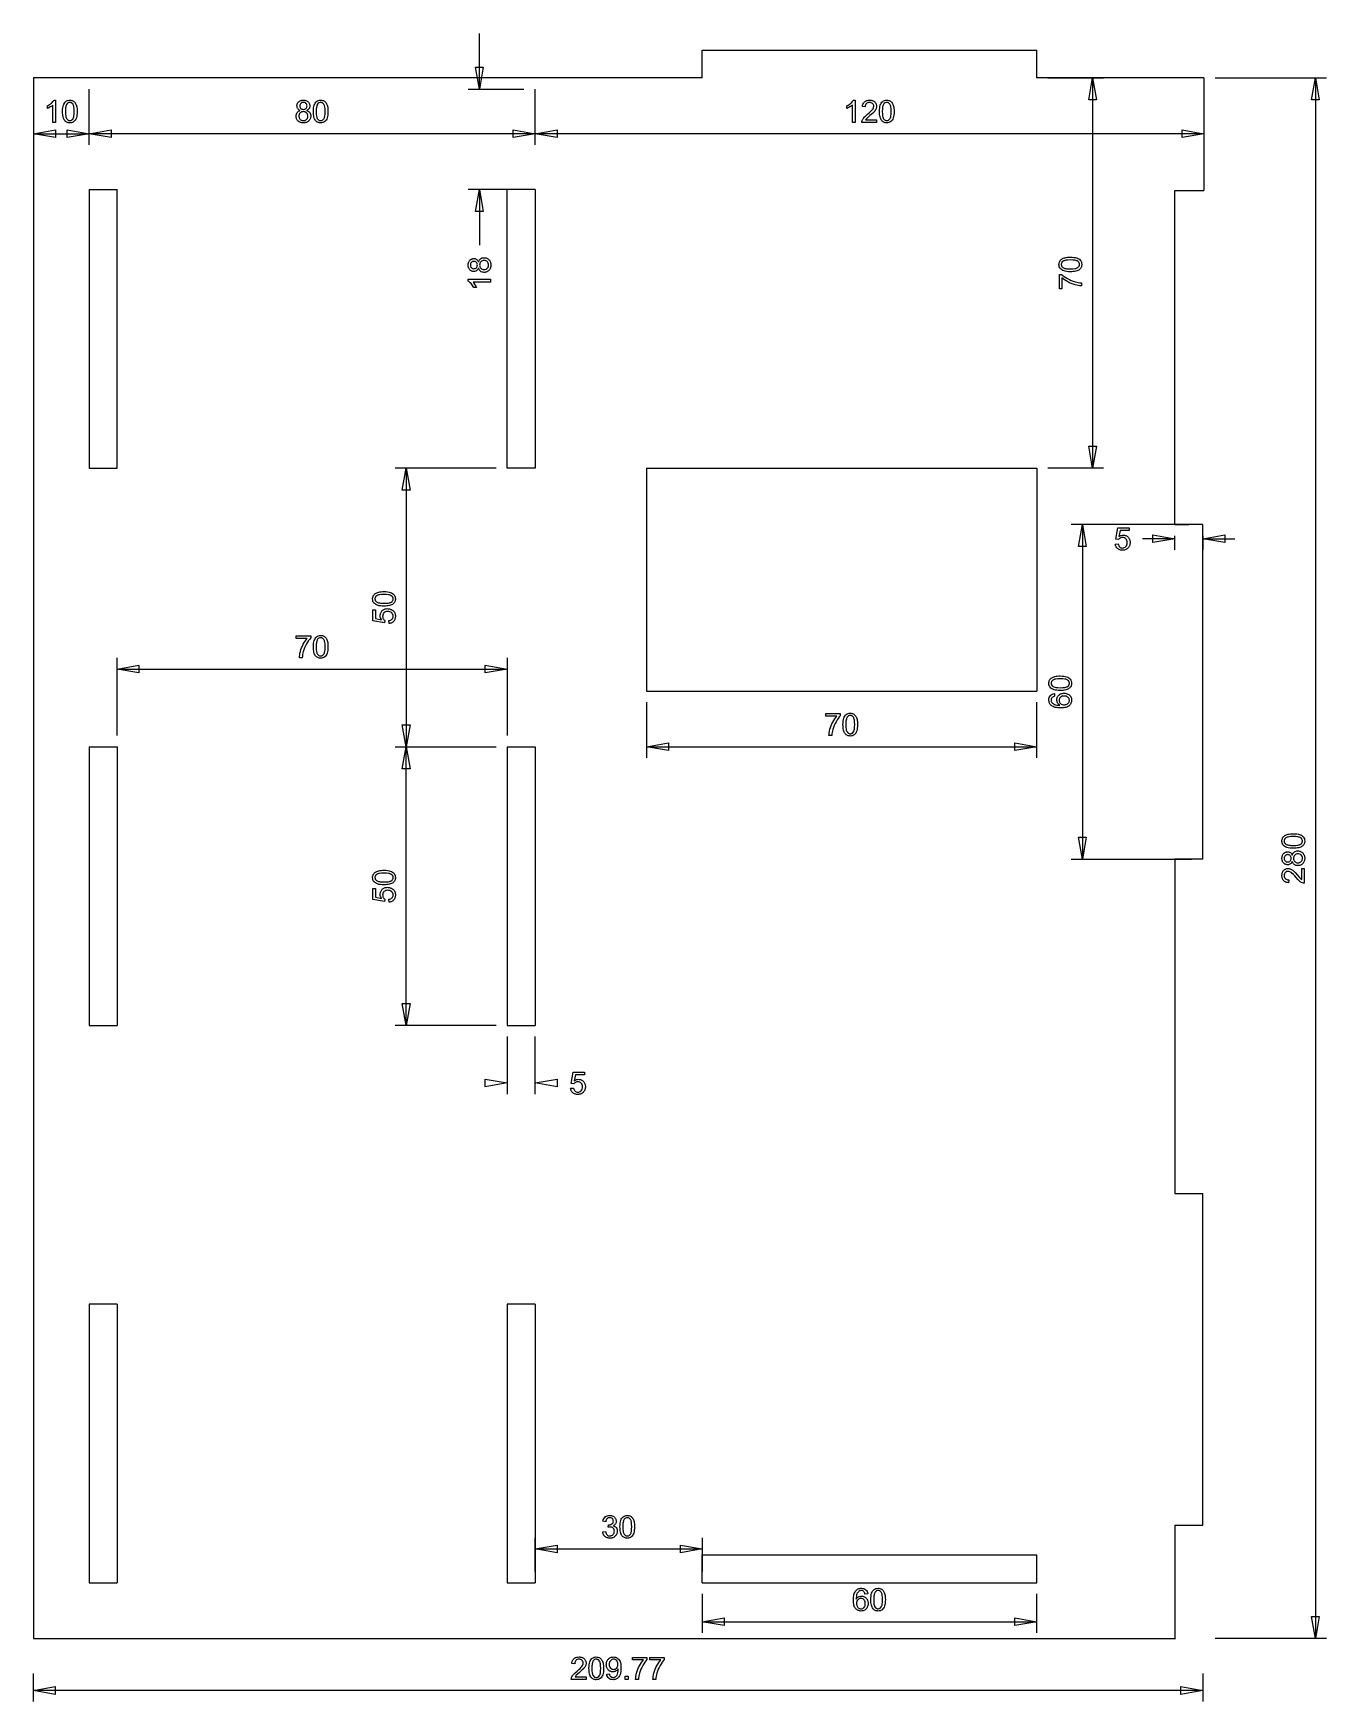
# Model space of a CAD drawing. Extents: x 10 to 242, y -1 to 298.
import ezdxf

# ---------------------------------------------------------------- set-up
doc = ezdxf.new("R2010")
doc.units = 0
doc.header["$LTSCALE"] = 10
doc.layers.add('Layer_1', color=7, linetype='CONTINUOUS')

msp = doc.modelspace()

# ---------------------------------------------------------------- linework, layer by layer
at = {"layer": 'Layer_1', "color": 7, "linetype": 'CONTINUOUS'}
for p, q in [((90, 288), (90, 298)), ((130, 290), (130, 295)), ((130, 295), (190, 295)), ((190, 290), (190, 295)), ((10, 290), (10, 10)), ((130, 290), (10, 290)), ((10, 288), (10, 278)), ((20, 278), (20, 288)), ((88, 288), (98, 288)), ((100, 278), (100, 288)), ((220, 290), (190, 290)), ((192, 290), (202, 290)), ((200, 290), (200, 220)), ((220, 290), (220, 269.82)), ((220, 288), (220, 278)), ((222, 290), (242, 290)), ((240, 290), (240, 10)), ((10, 280), (20, 280)), ((100, 280), (20, 280)), ((220, 280), (100, 280)), ((20, 270), (20, 220)), ((20, 270), (25, 270)), ((25, 220), (25, 270)), ((98, 270), (88, 270)), ((90, 270), (90, 260)), ((100, 270), (95, 270)), ((95, 220), (95, 270)), ((100, 270), (100, 220)), ((214.76, 269.82), (220, 269.82)), ((214.77, 209.86), (214.77, 269.82)), ((20, 220), (25, 220)), ((93, 220), (74.87, 220)), ((76.87, 220), (76.87, 170)), ((100, 220), (95, 220)), ((120, 220), (190, 220)), ((120, 220), (120, 180)), ((190, 220), (190, 180)), ((202, 220), (192, 220)), ((217.77, 209.86), (196.19, 209.86)), ((198.19, 209.86), (198.19, 149.86)), ((215.77, 209.86), (217.27, 209.86)), ((219.77, 209.86), (217.27, 209.86)), ((219.77, 149.86), (219.77, 209.86)), ((214.77, 207.33), (208.97, 207.33)), ((214.77, 205.33), (214.77, 207.86)), ((219.77, 207.86), (219.77, 205.33)), ((219.77, 207.33), (225.56, 207.33)), ((25, 172), (25, 185.95)), ((95, 185.95), (95, 172)), ((25, 183.95), (95, 183.95)), ((120, 180), (190, 180)), ((120, 178), (120, 168)), ((190, 168), (190, 178)), ((20, 170), (20, 120)), ((20, 170), (25, 170)), ((25, 170), (25, 120)), ((74.87, 170), (93, 170)), ((74.87, 170), (93, 170)), ((76.87, 120), (76.87, 170)), ((95, 170), (95, 120)), ((95, 170), (100, 170)), ((100, 170), (100, 120)), ((120, 170), (190, 170)), ((196.19, 149.86), (217.77, 149.86)), ((214.77, 149.82), (214.77, 89.86)), ((219.77, 149.82), (214.77, 149.82)), ((20, 120), (25, 120)), ((93, 120), (74.87, 120)), ((95, 120), (100, 120)), ((95, 118), (95, 107.68)), ((100, 107.68), (100, 118)), ((95, 109.68), (94.86, 109.68)), ((100, 109.68), (100.14, 109.68)), ((214.77, 89.86), (219.77, 89.86)), ((219.77, 30.36), (219.77, 89.86)), ((20, 70), (20, 20)), ((25, 70), (20, 70)), ((25, 70), (25, 20)), ((100, 70), (95, 70)), ((95, 70), (95, 20)), ((100, 70), (100, 20)), ((214.77, 30.36), (214.77, 9.86)), ((214.77, 30.36), (219.77, 30.36)), ((100, 22), (100, 28.07)), ((130, 28.07), (130, 22)), ((100, 26.07), (130, 26.07)), ((130, 20), (130, 25)), ((130, 25), (190, 25)), ((190, 20), (190, 25)), ((20, 20), (25, 20)), ((95, 20), (100, 20)), ((130, 20), (190, 20)), ((130, 18), (130, 11)), ((190, 11), (190, 18)), ((130, 13), (190, 13)), ((10, 10), (200, 10)), ((200, 10), (214.77, 10)), ((242, 10), (222, 10)), ((9.99, -1.33), (9.99, 3.75)), ((219.77, 3.75), (219.77, 3.4)), ((219.77, 3.75), (219.77, -1.33)), ((219.77, 0.67), (9.99, 0.67))]:
    msp.add_line(p, q, dxfattribs=at)
at = {"layer": 'Layer_1', "color": 7, "linetype": 'CONTINUOUS', "flags": 128}
for points in [[(90, 288), (89.31, 291.94), (90.69, 291.94), (90, 288)], [(200, 290), (200.69, 286.06), (199.31, 286.06), (200, 290)], [(240, 290), (240.69, 286.06), (239.31, 286.06), (240, 290)], [(13.97, 282), (13.48, 282), (13.48, 285.13), (13.28, 284.96), (13.02, 284.79), (12.74, 284.64), (12.5, 284.54), (12.5, 285.01), (12.7, 285.11), (12.89, 285.23), (13.06, 285.35), (13.22, 285.48), (13.36, 285.62), (13.48, 285.75), (13.58, 285.89), (13.66, 286.02), (13.97, 286.02), (13.97, 282)], [(15.23, 283.97), (15.24, 284.31), (15.27, 284.61), (15.31, 284.88), (15.38, 285.11), (15.46, 285.32), (15.56, 285.5), (15.68, 285.65), (15.81, 285.78), (15.96, 285.88), (16.14, 285.96), (16.33, 286), (16.54, 286.02), (16.69, 286.01), (16.84, 285.98), (16.97, 285.94), (17.1, 285.89), (17.22, 285.81), (17.32, 285.73), (17.42, 285.63), (17.5, 285.51), (17.58, 285.38), (17.64, 285.24), (17.7, 285.09), (17.75, 284.92), (17.79, 284.73), (17.82, 284.51), (17.83, 284.25), (17.84, 283.97), (17.83, 283.64), (17.8, 283.34), (17.76, 283.07), (17.7, 282.84), (17.61, 282.63), (17.52, 282.45), (17.4, 282.3), (17.26, 282.17), (17.11, 282.06), (16.94, 281.99), (16.75, 281.95), (16.54, 281.93), (16.4, 281.94), (16.26, 281.96), (16.14, 281.99), (16.02, 282.04), (15.91, 282.09), (15.81, 282.17), (15.71, 282.25), (15.63, 282.35), (15.53, 282.48), (15.45, 282.64), (15.39, 282.81), (15.33, 283), (15.29, 283.22), (15.26, 283.45), (15.24, 283.7), (15.23, 283.97)], [(15.74, 283.97), (15.75, 283.52), (15.79, 283.15), (15.83, 283), (15.87, 282.87), (15.91, 282.75), (15.97, 282.66), (16.09, 282.52), (16.16, 282.46), (16.22, 282.42), (16.3, 282.38), (16.37, 282.36), (16.45, 282.34), (16.54, 282.34), (16.62, 282.34), (16.7, 282.36), (16.77, 282.38), (16.85, 282.42), (16.92, 282.46), (16.98, 282.52), (17.11, 282.66), (17.16, 282.76), (17.21, 282.87), (17.25, 283), (17.28, 283.15), (17.32, 283.52), (17.34, 283.97), (17.32, 284.43), (17.28, 284.79), (17.25, 284.95), (17.21, 285.08), (17.16, 285.19), (17.11, 285.29), (16.98, 285.43), (16.92, 285.48), (16.85, 285.53), (16.77, 285.56), (16.7, 285.59), (16.61, 285.6), (16.53, 285.61), (16.37, 285.59), (16.23, 285.54), (16.1, 285.45), (15.99, 285.32), (15.93, 285.22), (15.88, 285.1), (15.84, 284.96), (15.8, 284.8), (15.77, 284.62), (15.75, 284.43), (15.74, 283.97)], [(57.88, 284.17), (57.74, 284.23), (57.61, 284.3), (57.51, 284.39), (57.43, 284.49), (57.36, 284.6), (57.32, 284.72), (57.29, 284.85), (57.28, 284.98), (57.28, 285.09), (57.3, 285.19), (57.32, 285.29), (57.36, 285.39), (57.4, 285.48), (57.46, 285.56), (57.52, 285.64), (57.59, 285.72), (57.68, 285.79), (57.76, 285.85), (57.86, 285.9), (57.96, 285.94), (58.07, 285.97), (58.18, 286), (58.43, 286.02), (58.68, 286), (58.79, 285.97), (58.9, 285.94), (59, 285.9), (59.1, 285.85), (59.19, 285.78), (59.27, 285.71), (59.35, 285.63), (59.41, 285.55), (59.47, 285.47), (59.51, 285.37), (59.55, 285.28), (59.57, 285.18), (59.59, 285.08), (59.59, 284.97), (59.58, 284.84), (59.55, 284.71), (59.51, 284.59), (59.44, 284.49), (59.36, 284.39), (59.26, 284.3), (59.14, 284.23), (59, 284.17), (59.17, 284.1), (59.33, 284.01), (59.45, 283.91), (59.56, 283.78), (59.65, 283.64), (59.71, 283.49), (59.74, 283.32), (59.75, 283.14), (59.75, 283.02), (59.73, 282.9), (59.7, 282.78), (59.66, 282.67), (59.61, 282.57), (59.55, 282.47), (59.48, 282.37), (59.39, 282.28), (59.3, 282.2), (59.2, 282.13), (59.09, 282.07), (58.97, 282.02), (58.85, 281.98), (58.72, 281.95), (58.58, 281.94), (58.44, 281.93), (58.29, 281.94), (58.15, 281.95), (58.02, 281.98), (57.9, 282.02), (57.79, 282.07), (57.68, 282.13), (57.58, 282.2), (57.48, 282.28), (57.4, 282.37), (57.32, 282.47), (57.26, 282.57), (57.21, 282.68), (57.17, 282.79), (57.14, 282.91), (57.12, 283.03), (57.12, 283.16), (57.13, 283.34), (57.17, 283.52), (57.23, 283.67), (57.32, 283.81), (57.43, 283.93), (57.56, 284.03), (57.71, 284.11), (57.88, 284.17)], [(57.78, 285), (57.79, 284.87), (57.83, 284.74), (57.88, 284.63), (57.96, 284.54), (58.06, 284.46), (58.17, 284.4), (58.3, 284.37), (58.44, 284.36), (58.57, 284.37), (58.7, 284.4), (58.81, 284.46), (58.9, 284.54), (58.98, 284.63), (59.04, 284.73), (59.07, 284.85), (59.09, 284.97), (59.07, 285.1), (59.04, 285.22), (58.98, 285.33), (58.9, 285.43), (58.8, 285.51), (58.69, 285.57), (58.57, 285.6), (58.43, 285.61), (58.3, 285.6), (58.18, 285.57), (58.07, 285.51), (57.97, 285.43), (57.89, 285.34), (57.83, 285.23), (57.79, 285.12), (57.78, 285)], [(60.23, 283.97), (60.24, 284.31), (60.27, 284.61), (60.31, 284.88), (60.38, 285.11), (60.46, 285.32), (60.56, 285.5), (60.68, 285.65), (60.81, 285.78), (60.96, 285.88), (61.14, 285.96), (61.33, 286), (61.54, 286.02), (61.69, 286.01), (61.84, 285.98), (61.97, 285.94), (62.1, 285.89), (62.22, 285.81), (62.32, 285.73), (62.42, 285.63), (62.5, 285.51), (62.58, 285.38), (62.64, 285.24), (62.7, 285.09), (62.75, 284.92), (62.79, 284.73), (62.82, 284.51), (62.83, 284.25), (62.84, 283.97), (62.83, 283.64), (62.8, 283.34), (62.76, 283.07), (62.7, 282.84), (62.61, 282.63), (62.52, 282.45), (62.4, 282.3), (62.26, 282.17), (62.11, 282.06), (61.94, 281.99), (61.75, 281.95), (61.54, 281.93), (61.4, 281.94), (61.26, 281.96), (61.14, 281.99), (61.02, 282.04), (60.91, 282.09), (60.81, 282.17), (60.71, 282.25), (60.63, 282.35), (60.53, 282.48), (60.45, 282.64), (60.39, 282.81), (60.33, 283), (60.29, 283.22), (60.26, 283.45), (60.24, 283.7), (60.23, 283.97)], [(60.74, 283.97), (60.75, 283.52), (60.79, 283.15), (60.83, 283), (60.87, 282.87), (60.91, 282.75), (60.97, 282.66), (61.09, 282.52), (61.16, 282.46), (61.22, 282.42), (61.3, 282.38), (61.37, 282.36), (61.45, 282.34), (61.54, 282.34), (61.62, 282.34), (61.7, 282.36), (61.77, 282.38), (61.85, 282.42), (61.92, 282.46), (61.98, 282.52), (62.11, 282.66), (62.16, 282.76), (62.21, 282.87), (62.25, 283), (62.28, 283.15), (62.32, 283.52), (62.34, 283.97), (62.32, 284.43), (62.28, 284.79), (62.25, 284.95), (62.21, 285.08), (62.16, 285.19), (62.11, 285.29), (61.98, 285.43), (61.92, 285.48), (61.85, 285.53), (61.77, 285.56), (61.7, 285.59), (61.61, 285.6), (61.53, 285.61), (61.37, 285.59), (61.23, 285.54), (61.1, 285.45), (60.99, 285.32), (60.93, 285.22), (60.88, 285.1), (60.84, 284.96), (60.8, 284.8), (60.77, 284.62), (60.75, 284.43), (60.74, 283.97)], [(157.42, 282), (156.93, 282), (156.93, 285.13), (156.72, 284.96), (156.46, 284.79), (156.19, 284.64), (155.95, 284.54), (155.95, 285.01), (156.15, 285.11), (156.33, 285.23), (156.51, 285.35), (156.67, 285.48), (156.81, 285.62), (156.93, 285.75), (157.03, 285.89), (157.1, 286.02), (157.42, 286.02), (157.42, 282)], [(161.26, 282.47), (161.26, 282), (158.62, 282), (158.63, 282.17), (158.67, 282.34), (158.73, 282.48), (158.8, 282.61), (158.89, 282.74), (159, 282.87), (159.12, 283.01), (159.27, 283.16), (159.64, 283.48), (159.94, 283.73), (160.18, 283.96), (160.38, 284.16), (160.52, 284.33), (160.62, 284.48), (160.69, 284.63), (160.73, 284.78), (160.75, 284.92), (160.74, 285.06), (160.7, 285.19), (160.63, 285.3), (160.54, 285.41), (160.43, 285.5), (160.3, 285.56), (160.16, 285.6), (160, 285.61), (159.83, 285.6), (159.68, 285.56), (159.54, 285.49), (159.43, 285.4), (159.34, 285.28), (159.27, 285.14), (159.23, 284.99), (159.21, 284.81), (158.71, 284.86), (158.73, 285), (158.75, 285.13), (158.79, 285.25), (158.83, 285.36), (158.88, 285.46), (158.95, 285.56), (159.02, 285.64), (159.1, 285.72), (159.19, 285.79), (159.28, 285.85), (159.38, 285.9), (159.49, 285.94), (159.61, 285.97), (159.74, 286), (160.01, 286.02), (160.15, 286.01), (160.28, 286), (160.4, 285.97), (160.52, 285.94), (160.63, 285.89), (160.74, 285.84), (160.83, 285.77), (160.92, 285.7), (161, 285.61), (161.06, 285.53), (161.12, 285.44), (161.17, 285.34), (161.21, 285.24), (161.23, 285.13), (161.25, 285.02), (161.25, 284.91), (161.25, 284.79), (161.23, 284.67), (161.2, 284.55), (161.16, 284.43), (161.1, 284.32), (161.02, 284.2), (160.94, 284.07), (160.83, 283.95), (160.53, 283.64), (160.07, 283.24), (159.71, 282.93), (159.5, 282.74), (159.39, 282.61), (159.3, 282.47), (161.26, 282.47)], [(161.79, 283.97), (161.79, 284.31), (161.82, 284.61), (161.87, 284.88), (161.93, 285.11), (162.01, 285.32), (162.11, 285.5), (162.23, 285.65), (162.37, 285.78), (162.52, 285.88), (162.69, 285.96), (162.88, 286), (163.09, 286.02), (163.25, 286.01), (163.39, 285.98), (163.53, 285.94), (163.65, 285.89), (163.77, 285.81), (163.88, 285.73), (163.97, 285.63), (164.06, 285.51), (164.13, 285.38), (164.2, 285.24), (164.25, 285.09), (164.3, 284.92), (164.34, 284.73), (164.37, 284.51), (164.39, 284.25), (164.39, 283.97), (164.39, 283.64), (164.36, 283.34), (164.31, 283.07), (164.25, 282.84), (164.17, 282.63), (164.07, 282.45), (163.95, 282.3), (163.82, 282.17), (163.66, 282.06), (163.49, 281.99), (163.3, 281.95), (163.09, 281.93), (162.95, 281.94), (162.82, 281.96), (162.69, 281.99), (162.57, 282.04), (162.46, 282.09), (162.36, 282.17), (162.27, 282.25), (162.18, 282.35), (162.09, 282.48), (162.01, 282.64), (161.94, 282.81), (161.88, 283), (161.84, 283.22), (161.81, 283.45), (161.79, 283.7), (161.79, 283.97)], [(162.29, 283.97), (162.3, 283.52), (162.35, 283.15), (162.38, 283), (162.42, 282.87), (162.47, 282.75), (162.52, 282.66), (162.64, 282.52), (162.71, 282.46), (162.78, 282.42), (162.85, 282.38), (162.93, 282.36), (163.01, 282.34), (163.09, 282.34), (163.17, 282.34), (163.25, 282.36), (163.33, 282.38), (163.4, 282.42), (163.47, 282.46), (163.54, 282.52), (163.66, 282.66), (163.71, 282.76), (163.76, 282.87), (163.8, 283), (163.83, 283.15), (163.88, 283.52), (163.89, 283.97), (163.88, 284.43), (163.83, 284.79), (163.8, 284.95), (163.76, 285.08), (163.71, 285.19), (163.66, 285.29), (163.54, 285.43), (163.47, 285.48), (163.4, 285.53), (163.33, 285.56), (163.25, 285.59), (163.17, 285.6), (163.08, 285.61), (162.92, 285.59), (162.78, 285.54), (162.65, 285.45), (162.54, 285.32), (162.48, 285.22), (162.43, 285.1), (162.39, 284.96), (162.35, 284.8), (162.33, 284.62), (162.31, 284.43), (162.29, 283.97)], [(57.62, 283.15), (57.63, 283.05), (57.65, 282.95), (57.68, 282.85), (57.72, 282.75), (57.78, 282.65), (57.85, 282.57), (57.93, 282.5), (58.02, 282.44), (58.12, 282.4), (58.22, 282.36), (58.33, 282.34), (58.44, 282.34), (58.61, 282.35), (58.76, 282.39), (58.9, 282.46), (59.02, 282.56), (59.12, 282.68), (59.2, 282.82), (59.24, 282.97), (59.25, 283.14), (59.24, 283.31), (59.19, 283.46), (59.12, 283.6), (59.02, 283.72), (58.89, 283.83), (58.75, 283.9), (58.6, 283.94), (58.43, 283.96), (58.26, 283.94), (58.11, 283.9), (57.97, 283.83), (57.85, 283.73), (57.75, 283.61), (57.68, 283.47), (57.64, 283.32), (57.62, 283.15)], [(10, 280), (13.94, 280.69), (13.94, 279.31), (10, 280)], [(20, 280), (16.06, 279.31), (16.06, 280.69), (20, 280)], [(20, 280), (23.94, 280.69), (23.94, 279.31), (20, 280)], [(100, 280), (96.06, 279.31), (96.06, 280.69), (100, 280)], [(100, 280), (103.94, 280.69), (103.94, 279.31), (100, 280)], [(220, 280), (216.06, 279.31), (216.06, 280.69), (220, 280)], [(90, 270), (90.69, 266.06), (89.31, 266.06), (90, 270)], [(89.83, 255.88), (89.77, 255.74), (89.7, 255.61), (89.61, 255.51), (89.51, 255.43), (89.4, 255.36), (89.28, 255.32), (89.15, 255.29), (89.02, 255.28), (88.91, 255.28), (88.81, 255.3), (88.71, 255.32), (88.61, 255.36), (88.52, 255.4), (88.44, 255.46), (88.36, 255.52), (88.28, 255.59), (88.21, 255.68), (88.15, 255.76), (88.1, 255.86), (88.06, 255.96), (88.03, 256.07), (88, 256.18), (87.98, 256.43), (88, 256.68), (88.03, 256.79), (88.06, 256.9), (88.1, 257), (88.15, 257.1), (88.22, 257.19), (88.29, 257.27), (88.37, 257.35), (88.45, 257.41), (88.53, 257.47), (88.63, 257.51), (88.72, 257.55), (88.82, 257.57), (88.92, 257.59), (89.03, 257.59), (89.16, 257.58), (89.29, 257.55), (89.41, 257.51), (89.51, 257.44), (89.61, 257.36), (89.7, 257.26), (89.77, 257.14), (89.83, 257), (89.9, 257.17), (89.99, 257.33), (90.09, 257.45), (90.22, 257.56), (90.36, 257.65), (90.51, 257.71), (90.68, 257.74), (90.86, 257.75), (90.98, 257.75), (91.1, 257.73), (91.22, 257.7), (91.33, 257.66), (91.43, 257.61), (91.53, 257.55), (91.63, 257.48), (91.72, 257.39), (91.8, 257.3), (91.87, 257.2), (91.93, 257.09), (91.98, 256.97), (92.02, 256.85), (92.05, 256.72), (92.06, 256.58), (92.07, 256.44), (92.06, 256.29), (92.05, 256.15), (92.02, 256.02), (91.98, 255.9), (91.93, 255.79), (91.87, 255.68), (91.8, 255.58), (91.72, 255.48), (91.63, 255.4), (91.53, 255.32), (91.43, 255.26), (91.32, 255.21), (91.21, 255.17), (91.09, 255.14), (90.97, 255.12), (90.84, 255.12), (90.66, 255.13), (90.48, 255.17), (90.33, 255.23), (90.19, 255.32), (90.07, 255.43), (89.97, 255.56), (89.89, 255.71), (89.83, 255.88)], [(196.03, 255.23), (195.69, 255.24), (195.39, 255.27), (195.12, 255.31), (194.89, 255.38), (194.68, 255.46), (194.5, 255.56), (194.35, 255.68), (194.22, 255.81), (194.12, 255.96), (194.04, 256.14), (194, 256.33), (193.98, 256.54), (193.99, 256.69), (194.02, 256.84), (194.06, 256.97), (194.11, 257.1), (194.19, 257.22), (194.27, 257.32), (194.37, 257.42), (194.49, 257.5), (194.62, 257.58), (194.76, 257.64), (194.91, 257.7), (195.08, 257.75), (195.27, 257.79), (195.49, 257.82), (195.75, 257.83), (196.03, 257.84), (196.36, 257.83), (196.66, 257.8), (196.93, 257.76), (197.16, 257.7), (197.37, 257.61), (197.55, 257.52), (197.7, 257.4), (197.83, 257.26), (197.94, 257.11), (198.01, 256.94), (198.05, 256.75), (198.07, 256.54), (198.06, 256.4), (198.04, 256.26), (198.01, 256.14), (197.96, 256.02), (197.91, 255.91), (197.83, 255.81), (197.75, 255.71), (197.65, 255.63), (197.52, 255.53), (197.36, 255.45), (197.19, 255.39), (197, 255.33), (196.78, 255.29), (196.55, 255.26), (196.3, 255.24), (196.03, 255.23)], [(89, 255.78), (89.13, 255.79), (89.26, 255.83), (89.37, 255.88), (89.46, 255.96), (89.54, 256.06), (89.6, 256.17), (89.63, 256.3), (89.64, 256.44), (89.63, 256.57), (89.6, 256.7), (89.54, 256.81), (89.46, 256.9), (89.37, 256.98), (89.27, 257.04), (89.15, 257.07), (89.03, 257.09), (88.9, 257.07), (88.78, 257.04), (88.67, 256.98), (88.57, 256.9), (88.49, 256.8), (88.43, 256.69), (88.4, 256.57), (88.39, 256.43), (88.4, 256.3), (88.43, 256.18), (88.49, 256.07), (88.57, 255.97), (88.66, 255.89), (88.77, 255.83), (88.88, 255.79), (89, 255.78)], [(90.85, 255.62), (90.95, 255.63), (91.05, 255.65), (91.15, 255.68), (91.25, 255.72), (91.35, 255.78), (91.43, 255.85), (91.5, 255.93), (91.56, 256.02), (91.6, 256.12), (91.64, 256.22), (91.66, 256.33), (91.66, 256.44), (91.65, 256.61), (91.61, 256.76), (91.54, 256.9), (91.44, 257.02), (91.32, 257.12), (91.18, 257.2), (91.03, 257.24), (90.86, 257.25), (90.69, 257.24), (90.54, 257.19), (90.4, 257.12), (90.28, 257.02), (90.17, 256.89), (90.1, 256.75), (90.06, 256.6), (90.04, 256.43), (90.06, 256.26), (90.1, 256.11), (90.17, 255.97), (90.27, 255.85), (90.39, 255.75), (90.53, 255.68), (90.68, 255.64), (90.85, 255.62)], [(194.52, 252.16), (194.05, 252.16), (194.05, 254.75), (194.43, 254.75), (194.65, 254.56), (194.91, 254.37), (195.19, 254.18), (195.51, 253.99), (195.85, 253.81), (196.2, 253.66), (196.55, 253.52), (196.9, 253.41), (197.16, 253.34), (197.43, 253.29), (197.71, 253.25), (198, 253.22), (198, 252.72), (197.75, 252.73), (197.48, 252.77), (197.18, 252.82), (196.86, 252.9), (196.53, 253), (196.2, 253.12), (195.88, 253.25), (195.57, 253.41), (195.27, 253.58), (195, 253.75), (194.75, 253.93), (194.52, 254.12), (194.52, 252.16)], [(196.03, 255.74), (196.48, 255.75), (196.85, 255.79), (197, 255.83), (197.13, 255.87), (197.25, 255.91), (197.34, 255.97), (197.48, 256.09), (197.54, 256.16), (197.58, 256.22), (197.62, 256.3), (197.64, 256.37), (197.66, 256.45), (197.66, 256.54), (197.66, 256.62), (197.64, 256.7), (197.62, 256.77), (197.58, 256.85), (197.54, 256.92), (197.48, 256.98), (197.34, 257.11), (197.24, 257.16), (197.13, 257.21), (197, 257.25), (196.85, 257.28), (196.48, 257.32), (196.03, 257.34), (195.57, 257.32), (195.21, 257.28), (195.05, 257.25), (194.92, 257.21), (194.81, 257.16), (194.71, 257.11), (194.57, 256.98), (194.52, 256.92), (194.47, 256.85), (194.44, 256.77), (194.41, 256.7), (194.4, 256.61), (194.39, 256.53), (194.41, 256.37), (194.46, 256.23), (194.55, 256.1), (194.68, 255.99), (194.78, 255.93), (194.9, 255.88), (195.04, 255.84), (195.2, 255.8), (195.38, 255.77), (195.57, 255.75), (196.03, 255.74)], [(92, 253.87), (92, 253.38), (88.87, 253.38), (89.04, 253.17), (89.21, 252.91), (89.36, 252.64), (89.46, 252.39), (88.99, 252.39), (88.89, 252.59), (88.77, 252.78), (88.65, 252.95), (88.52, 253.11), (88.38, 253.26), (88.25, 253.38), (88.11, 253.47), (87.98, 253.55), (87.98, 253.87), (92, 253.87)], [(200, 220), (199.31, 223.94), (200.69, 223.94), (200, 220)], [(76.87, 220), (77.56, 216.06), (76.17, 216.06), (76.87, 220)], [(198.19, 209.86), (198.88, 205.92), (197.49, 205.92), (198.19, 209.86)], [(215.77, 209.86), (214.77, 209.86), (215.77, 209.86)], [(204.09, 206.38), (204.61, 206.42), (204.65, 206.24), (204.7, 206.09), (204.78, 205.96), (204.87, 205.85), (204.98, 205.77), (205.1, 205.71), (205.24, 205.68), (205.38, 205.66), (205.55, 205.68), (205.7, 205.73), (205.85, 205.81), (205.98, 205.93), (206.08, 206.08), (206.16, 206.24), (206.21, 206.43), (206.22, 206.64), (206.21, 206.84), (206.16, 207.02), (206.09, 207.17), (205.99, 207.3), (205.86, 207.41), (205.71, 207.49), (205.55, 207.53), (205.37, 207.55), (205.25, 207.54), (205.14, 207.52), (205.04, 207.49), (204.94, 207.44), (204.85, 207.38), (204.77, 207.31), (204.7, 207.24), (204.64, 207.16), (204.18, 207.22), (204.57, 209.27), (206.56, 209.27), (206.56, 208.8), (204.96, 208.8), (204.74, 207.73), (204.93, 207.84), (205.11, 207.92), (205.3, 207.96), (205.5, 207.98), (205.63, 207.97), (205.75, 207.96), (205.87, 207.93), (205.98, 207.89), (206.09, 207.84), (206.19, 207.78), (206.29, 207.7), (206.38, 207.62), (206.47, 207.52), (206.54, 207.42), (206.6, 207.32), (206.65, 207.2), (206.69, 207.08), (206.72, 206.96), (206.74, 206.82), (206.74, 206.68), (206.74, 206.55), (206.72, 206.42), (206.7, 206.3), (206.67, 206.18), (206.62, 206.06), (206.57, 205.95), (206.5, 205.85), (206.43, 205.75), (206.33, 205.63), (206.22, 205.53), (206.1, 205.45), (205.97, 205.38), (205.84, 205.33), (205.69, 205.29), (205.54, 205.27), (205.38, 205.26), (205.12, 205.28), (205, 205.3), (204.88, 205.34), (204.77, 205.38), (204.67, 205.43), (204.58, 205.49), (204.49, 205.57), (204.4, 205.64), (204.33, 205.73), (204.27, 205.82), (204.22, 205.92), (204.17, 206.02), (204.14, 206.14), (204.11, 206.25), (204.09, 206.38)], [(214.77, 207.33), (210.83, 206.63), (210.83, 208.02), (214.77, 207.33)], [(219.77, 207.33), (223.71, 208.02), (223.71, 206.63), (219.77, 207.33)], [(72.9, 195.23), (72.56, 195.24), (72.26, 195.27), (71.99, 195.31), (71.75, 195.38), (71.55, 195.46), (71.37, 195.56), (71.22, 195.68), (71.09, 195.81), (70.98, 195.96), (70.91, 196.14), (70.87, 196.33), (70.85, 196.54), (70.86, 196.69), (70.89, 196.84), (70.93, 196.97), (70.98, 197.1), (71.05, 197.22), (71.14, 197.32), (71.24, 197.42), (71.36, 197.5), (71.49, 197.58), (71.63, 197.64), (71.78, 197.7), (71.95, 197.75), (72.14, 197.79), (72.36, 197.82), (72.61, 197.83), (72.9, 197.84), (73.23, 197.83), (73.53, 197.8), (73.8, 197.76), (74.03, 197.7), (74.24, 197.61), (74.42, 197.52), (74.57, 197.4), (74.7, 197.26), (74.8, 197.11), (74.88, 196.94), (74.92, 196.75), (74.94, 196.54), (74.93, 196.4), (74.91, 196.26), (74.88, 196.14), (74.83, 196.02), (74.78, 195.91), (74.7, 195.81), (74.62, 195.71), (74.52, 195.63), (74.39, 195.53), (74.23, 195.45), (74.06, 195.39), (73.87, 195.33), (73.65, 195.29), (73.42, 195.26), (73.17, 195.24), (72.9, 195.23)], [(73.82, 192.12), (73.78, 192.64), (73.95, 192.68), (74.11, 192.73), (74.24, 192.81), (74.34, 192.91), (74.43, 193.02), (74.49, 193.14), (74.52, 193.27), (74.53, 193.41), (74.52, 193.58), (74.47, 193.74), (74.38, 193.88), (74.27, 194.01), (74.12, 194.12), (73.96, 194.19), (73.77, 194.24), (73.56, 194.26), (73.36, 194.24), (73.18, 194.2), (73.03, 194.12), (72.89, 194.02), (72.79, 193.89), (72.71, 193.75), (72.67, 193.58), (72.65, 193.4), (72.66, 193.29), (72.68, 193.18), (72.71, 193.07), (72.76, 192.97), (72.82, 192.88), (72.88, 192.8), (72.96, 192.73), (73.04, 192.67), (72.98, 192.21), (70.92, 192.6), (70.92, 194.59), (71.39, 194.59), (71.39, 192.99), (72.47, 192.78), (72.36, 192.96), (72.28, 193.15), (72.23, 193.34), (72.22, 193.53), (72.22, 193.66), (72.24, 193.78), (72.27, 193.9), (72.31, 194.02), (72.36, 194.12), (72.42, 194.23), (72.5, 194.32), (72.58, 194.42), (72.67, 194.5), (72.77, 194.57), (72.88, 194.64), (72.99, 194.69), (73.11, 194.73), (73.24, 194.75), (73.37, 194.77), (73.51, 194.78), (73.65, 194.77), (73.78, 194.76), (73.9, 194.73), (74.02, 194.7), (74.13, 194.65), (74.24, 194.6), (74.35, 194.53), (74.45, 194.46), (74.57, 194.36), (74.66, 194.25), (74.75, 194.13), (74.82, 194), (74.87, 193.87), (74.91, 193.72), (74.93, 193.57), (74.94, 193.41), (74.92, 193.15), (74.89, 193.03), (74.86, 192.91), (74.82, 192.81), (74.77, 192.7), (74.7, 192.61), (74.63, 192.52), (74.55, 192.44), (74.47, 192.36), (74.37, 192.3), (74.28, 192.25), (74.17, 192.2), (74.06, 192.17), (73.94, 192.14), (73.82, 192.12)], [(72.9, 195.74), (73.35, 195.75), (73.72, 195.79), (73.87, 195.83), (74, 195.87), (74.12, 195.91), (74.21, 195.97), (74.35, 196.09), (74.41, 196.16), (74.45, 196.22), (74.49, 196.3), (74.51, 196.37), (74.53, 196.45), (74.53, 196.54), (74.53, 196.62), (74.51, 196.7), (74.49, 196.77), (74.45, 196.85), (74.41, 196.92), (74.35, 196.98), (74.21, 197.11), (74.11, 197.16), (74, 197.21), (73.87, 197.25), (73.72, 197.28), (73.35, 197.32), (72.9, 197.34), (72.44, 197.32), (72.07, 197.28), (71.92, 197.25), (71.79, 197.21), (71.68, 197.16), (71.58, 197.11), (71.44, 196.98), (71.39, 196.92), (71.34, 196.85), (71.31, 196.77), (71.28, 196.7), (71.26, 196.61), (71.26, 196.53), (71.28, 196.37), (71.33, 196.23), (71.42, 196.1), (71.55, 195.99), (71.65, 195.93), (71.77, 195.88), (71.91, 195.84), (72.07, 195.8), (72.24, 195.77), (72.44, 195.75), (72.9, 195.74)], [(57.16, 189.43), (57.16, 189.9), (59.75, 189.9), (59.75, 189.52), (59.56, 189.3), (59.37, 189.05), (59.18, 188.76), (58.99, 188.44), (58.81, 188.1), (58.66, 187.76), (58.52, 187.41), (58.41, 187.05), (58.34, 186.8), (58.29, 186.53), (58.25, 186.25), (58.22, 185.95), (57.72, 185.95), (57.73, 186.2), (57.77, 186.47), (57.82, 186.77), (57.9, 187.09), (58, 187.43), (58.12, 187.75), (58.25, 188.07), (58.41, 188.38), (58.58, 188.68), (58.75, 188.96), (58.93, 189.2), (59.12, 189.43), (57.16, 189.43)], [(60.23, 187.93), (60.24, 188.26), (60.27, 188.57), (60.31, 188.83), (60.38, 189.07), (60.46, 189.27), (60.56, 189.45), (60.68, 189.61), (60.81, 189.74), (60.96, 189.84), (61.14, 189.91), (61.33, 189.96), (61.54, 189.97), (61.69, 189.96), (61.84, 189.94), (61.97, 189.9), (62.1, 189.84), (62.22, 189.77), (62.32, 189.68), (62.42, 189.58), (62.5, 189.47), (62.58, 189.34), (62.64, 189.2), (62.7, 189.04), (62.75, 188.87), (62.79, 188.68), (62.82, 188.46), (62.83, 188.21), (62.84, 187.93), (62.83, 187.59), (62.8, 187.29), (62.76, 187.02), (62.7, 186.79), (62.61, 186.59), (62.52, 186.41), (62.4, 186.25), (62.26, 186.12), (62.11, 186.02), (61.94, 185.94), (61.75, 185.9), (61.54, 185.89), (61.4, 185.89), (61.26, 185.91), (61.14, 185.94), (61.02, 185.99), (60.91, 186.05), (60.81, 186.12), (60.71, 186.2), (60.63, 186.3), (60.53, 186.43), (60.45, 186.59), (60.39, 186.76), (60.33, 186.96), (60.29, 187.17), (60.26, 187.4), (60.24, 187.65), (60.23, 187.93)], [(60.74, 187.93), (60.75, 187.48), (60.79, 187.11), (60.83, 186.95), (60.87, 186.82), (60.91, 186.71), (60.97, 186.62), (61.09, 186.47), (61.16, 186.42), (61.22, 186.37), (61.3, 186.34), (61.37, 186.31), (61.45, 186.29), (61.54, 186.29), (61.62, 186.29), (61.7, 186.31), (61.77, 186.34), (61.85, 186.37), (61.92, 186.42), (61.98, 186.47), (62.11, 186.62), (62.16, 186.71), (62.21, 186.82), (62.25, 186.95), (62.28, 187.11), (62.32, 187.48), (62.34, 187.93), (62.32, 188.38), (62.28, 188.75), (62.25, 188.9), (62.21, 189.04), (62.16, 189.15), (62.11, 189.24), (61.98, 189.38), (61.92, 189.44), (61.85, 189.48), (61.77, 189.52), (61.7, 189.54), (61.61, 189.56), (61.53, 189.56), (61.37, 189.55), (61.23, 189.49), (61.1, 189.4), (60.99, 189.28), (60.93, 189.18), (60.88, 189.06), (60.84, 188.92), (60.8, 188.76), (60.77, 188.58), (60.75, 188.38), (60.74, 187.93)], [(25, 183.95), (28.94, 184.65), (28.94, 183.26), (25, 183.95)], [(95, 183.95), (91.06, 183.26), (91.06, 184.65), (95, 183.95)], [(194.22, 180.09), (193.88, 180.1), (193.58, 180.13), (193.31, 180.18), (193.07, 180.24), (192.87, 180.32), (192.69, 180.42), (192.54, 180.54), (192.41, 180.67), (192.3, 180.83), (192.23, 181), (192.19, 181.19), (192.17, 181.4), (192.18, 181.55), (192.21, 181.7), (192.25, 181.84), (192.3, 181.96), (192.37, 182.08), (192.46, 182.19), (192.56, 182.28), (192.68, 182.36), (192.8, 182.44), (192.95, 182.51), (193.1, 182.56), (193.27, 182.61), (193.46, 182.65), (193.68, 182.68), (193.93, 182.7), (194.22, 182.7), (194.55, 182.69), (194.85, 182.67), (195.12, 182.62), (195.35, 182.56), (195.56, 182.48), (195.74, 182.38), (195.89, 182.26), (196.02, 182.13), (196.12, 181.97), (196.2, 181.8), (196.24, 181.61), (196.26, 181.4), (196.25, 181.26), (196.23, 181.13), (196.2, 181), (196.15, 180.88), (196.1, 180.77), (196.02, 180.67), (195.94, 180.58), (195.84, 180.49), (195.71, 180.4), (195.55, 180.32), (195.38, 180.25), (195.19, 180.19), (194.97, 180.15), (194.74, 180.12), (194.49, 180.1), (194.22, 180.09)], [(193.17, 179.54), (193.21, 179.05), (193.07, 179.01), (192.96, 178.97), (192.86, 178.92), (192.79, 178.86), (192.69, 178.76), (192.63, 178.64), (192.59, 178.51), (192.58, 178.37), (192.58, 178.26), (192.61, 178.15), (192.65, 178.05), (192.71, 177.96), (192.8, 177.85), (192.92, 177.75), (193.05, 177.67), (193.2, 177.59), (193.38, 177.53), (193.59, 177.49), (193.84, 177.46), (194.13, 177.45), (194, 177.55), (193.89, 177.65), (193.8, 177.76), (193.73, 177.89), (193.67, 178.02), (193.63, 178.15), (193.6, 178.29), (193.59, 178.42), (193.6, 178.55), (193.62, 178.66), (193.65, 178.77), (193.68, 178.88), (193.74, 178.98), (193.8, 179.08), (193.87, 179.17), (193.96, 179.26), (194.05, 179.34), (194.15, 179.41), (194.26, 179.47), (194.37, 179.52), (194.49, 179.56), (194.62, 179.58), (194.75, 179.6), (194.89, 179.61), (195.08, 179.6), (195.25, 179.57), (195.43, 179.51), (195.59, 179.44), (195.74, 179.36), (195.88, 179.25), (195.99, 179.13), (196.09, 179), (196.16, 178.85), (196.21, 178.69), (196.25, 178.53), (196.26, 178.35), (196.25, 178.2), (196.23, 178.06), (196.19, 177.93), (196.14, 177.8), (196.08, 177.67), (196, 177.56), (195.91, 177.45), (195.81, 177.35), (195.68, 177.26), (195.54, 177.18), (195.38, 177.12), (195.21, 177.06), (195.01, 177.02), (194.8, 176.99), (194.57, 176.97), (194.32, 176.97), (194.04, 176.97), (193.78, 176.99), (193.54, 177.03), (193.32, 177.07), (193.12, 177.13), (192.93, 177.21), (192.77, 177.29), (192.63, 177.39), (192.52, 177.49), (192.43, 177.6), (192.35, 177.71), (192.29, 177.83), (192.24, 177.96), (192.2, 178.1), (192.18, 178.25), (192.17, 178.4), (192.19, 178.63), (192.24, 178.83), (192.32, 179.01), (192.44, 179.17), (192.58, 179.31), (192.75, 179.41), (192.95, 179.49), (193.17, 179.54)], [(194.22, 180.6), (194.67, 180.61), (195.04, 180.66), (195.19, 180.69), (195.32, 180.73), (195.44, 180.78), (195.53, 180.83), (195.67, 180.95), (195.73, 181.02), (195.77, 181.09), (195.81, 181.16), (195.83, 181.24), (195.85, 181.32), (195.85, 181.4), (195.85, 181.48), (195.83, 181.56), (195.81, 181.64), (195.77, 181.71), (195.73, 181.78), (195.67, 181.85), (195.53, 181.97), (195.43, 182.02), (195.32, 182.07), (195.19, 182.11), (195.03, 182.14), (194.67, 182.18), (194.22, 182.2), (193.76, 182.18), (193.39, 182.14), (193.24, 182.11), (193.11, 182.07), (193, 182.02), (192.9, 181.97), (192.76, 181.85), (192.71, 181.78), (192.66, 181.71), (192.62, 181.64), (192.6, 181.56), (192.58, 181.48), (192.58, 181.39), (192.6, 181.23), (192.65, 181.09), (192.74, 180.96), (192.87, 180.85), (192.97, 180.79), (193.09, 180.74), (193.23, 180.7), (193.39, 180.66), (193.56, 180.64), (193.76, 180.62), (194.22, 180.6)], [(194.89, 177.53), (195.02, 177.54), (195.14, 177.56), (195.26, 177.59), (195.38, 177.64), (195.49, 177.7), (195.58, 177.77), (195.66, 177.85), (195.73, 177.94), (195.79, 178.04), (195.82, 178.14), (195.85, 178.24), (195.85, 178.35), (195.84, 178.5), (195.79, 178.63), (195.71, 178.76), (195.6, 178.88), (195.47, 178.98), (195.31, 179.05), (195.12, 179.09), (194.92, 179.1), (194.72, 179.09), (194.55, 179.05), (194.4, 178.98), (194.27, 178.88), (194.16, 178.77), (194.09, 178.63), (194.04, 178.49), (194.03, 178.33), (194.04, 178.17), (194.09, 178.02), (194.16, 177.88), (194.27, 177.76), (194.4, 177.66), (194.54, 177.59), (194.71, 177.54), (194.89, 177.53)], [(76.87, 170), (76.17, 173.94), (77.56, 173.94), (76.87, 170)], [(152.16, 175.48), (152.16, 175.95), (154.75, 175.95), (154.75, 175.57), (154.56, 175.35), (154.37, 175.09), (154.18, 174.81), (153.99, 174.49), (153.81, 174.15), (153.66, 173.8), (153.52, 173.45), (153.41, 173.1), (153.34, 172.84), (153.29, 172.57), (153.25, 172.29), (153.22, 172), (152.72, 172), (152.73, 172.25), (152.77, 172.52), (152.82, 172.82), (152.9, 173.14), (153, 173.47), (153.12, 173.8), (153.25, 174.12), (153.41, 174.43), (153.58, 174.73), (153.75, 175), (153.93, 175.25), (154.12, 175.48), (152.16, 175.48)], [(155.23, 173.97), (155.24, 174.31), (155.27, 174.61), (155.31, 174.88), (155.38, 175.11), (155.46, 175.32), (155.56, 175.5), (155.68, 175.65), (155.81, 175.78), (155.96, 175.88), (156.14, 175.96), (156.33, 176), (156.54, 176.02), (156.69, 176.01), (156.84, 175.98), (156.97, 175.94), (157.1, 175.89), (157.22, 175.81), (157.32, 175.73), (157.42, 175.63), (157.5, 175.51), (157.58, 175.38), (157.64, 175.24), (157.7, 175.09), (157.75, 174.92), (157.79, 174.73), (157.82, 174.51), (157.83, 174.25), (157.84, 173.97), (157.83, 173.64), (157.8, 173.34), (157.76, 173.07), (157.7, 172.84), (157.61, 172.63), (157.52, 172.45), (157.4, 172.3), (157.26, 172.17), (157.11, 172.06), (156.94, 171.99), (156.75, 171.95), (156.54, 171.93), (156.4, 171.94), (156.26, 171.96), (156.14, 171.99), (156.02, 172.04), (155.91, 172.09), (155.81, 172.17), (155.71, 172.25), (155.63, 172.35), (155.53, 172.48), (155.45, 172.64), (155.39, 172.81), (155.33, 173), (155.29, 173.22), (155.26, 173.45), (155.24, 173.7), (155.23, 173.97)], [(155.74, 173.97), (155.75, 173.52), (155.79, 173.15), (155.83, 173), (155.87, 172.87), (155.91, 172.75), (155.97, 172.66), (156.09, 172.52), (156.16, 172.46), (156.22, 172.42), (156.3, 172.38), (156.37, 172.36), (156.45, 172.34), (156.54, 172.34), (156.62, 172.34), (156.7, 172.36), (156.77, 172.38), (156.85, 172.42), (156.92, 172.46), (156.98, 172.52), (157.11, 172.66), (157.16, 172.76), (157.21, 172.87), (157.25, 173), (157.28, 173.15), (157.32, 173.52), (157.34, 173.97), (157.32, 174.43), (157.28, 174.79), (157.25, 174.95), (157.21, 175.08), (157.16, 175.19), (157.11, 175.29), (156.98, 175.43), (156.92, 175.48), (156.85, 175.53), (156.77, 175.56), (156.7, 175.59), (156.61, 175.6), (156.53, 175.61), (156.37, 175.59), (156.23, 175.54), (156.1, 175.45), (155.99, 175.32), (155.93, 175.22), (155.88, 175.1), (155.84, 174.96), (155.8, 174.8), (155.77, 174.62), (155.75, 174.43), (155.74, 173.97)], [(120, 170), (123.94, 170.69), (123.94, 169.31), (120, 170)], [(190, 170), (186.06, 169.31), (186.06, 170.69), (190, 170)], [(76.87, 170), (77.56, 166.06), (76.17, 166.06), (76.87, 170)], [(198.19, 149.86), (197.49, 153.8), (198.88, 153.8), (198.19, 149.86)], [(236.03, 151.79), (235.69, 151.79), (235.39, 151.82), (235.12, 151.87), (234.89, 151.93), (234.68, 152.01), (234.5, 152.11), (234.35, 152.23), (234.22, 152.37), (234.12, 152.52), (234.04, 152.69), (234, 152.88), (233.98, 153.09), (233.99, 153.25), (234.02, 153.39), (234.06, 153.53), (234.11, 153.65), (234.19, 153.77), (234.27, 153.88), (234.37, 153.97), (234.49, 154.06), (234.62, 154.13), (234.76, 154.2), (234.91, 154.25), (235.08, 154.3), (235.27, 154.34), (235.49, 154.37), (235.75, 154.39), (236.03, 154.39), (236.36, 154.39), (236.66, 154.36), (236.93, 154.31), (237.16, 154.25), (237.37, 154.17), (237.55, 154.07), (237.7, 153.95), (237.83, 153.82), (237.94, 153.66), (238.01, 153.49), (238.05, 153.3), (238.07, 153.09), (238.06, 152.95), (238.04, 152.82), (238.01, 152.69), (237.96, 152.57), (237.91, 152.46), (237.83, 152.36), (237.75, 152.27), (237.65, 152.18), (237.52, 152.09), (237.36, 152.01), (237.19, 151.94), (237, 151.88), (236.78, 151.84), (236.55, 151.81), (236.3, 151.79), (236.03, 151.79)], [(236.03, 152.29), (236.48, 152.3), (236.85, 152.35), (237, 152.38), (237.13, 152.42), (237.25, 152.47), (237.34, 152.52), (237.48, 152.64), (237.54, 152.71), (237.58, 152.78), (237.62, 152.85), (237.64, 152.93), (237.66, 153.01), (237.66, 153.09), (237.66, 153.17), (237.64, 153.25), (237.62, 153.33), (237.58, 153.4), (237.54, 153.47), (237.48, 153.54), (237.34, 153.66), (237.24, 153.71), (237.13, 153.76), (237, 153.8), (236.85, 153.83), (236.48, 153.88), (236.03, 153.89), (235.57, 153.88), (235.21, 153.83), (235.05, 153.8), (234.92, 153.76), (234.81, 153.71), (234.71, 153.66), (234.57, 153.54), (234.52, 153.47), (234.47, 153.4), (234.44, 153.33), (234.41, 153.25), (234.4, 153.17), (234.39, 153.08), (234.41, 152.92), (234.46, 152.78), (234.55, 152.65), (234.68, 152.54), (234.78, 152.48), (234.9, 152.43), (235.04, 152.39), (235.2, 152.35), (235.38, 152.33), (235.57, 152.31), (236.03, 152.29)], [(235.83, 149.43), (235.77, 149.29), (235.7, 149.17), (235.61, 149.06), (235.51, 148.98), (235.4, 148.92), (235.28, 148.87), (235.15, 148.84), (235.02, 148.83), (234.91, 148.84), (234.81, 148.85), (234.71, 148.88), (234.61, 148.91), (234.52, 148.96), (234.44, 149.01), (234.36, 149.07), (234.28, 149.15), (234.21, 149.23), (234.15, 149.32), (234.1, 149.41), (234.06, 149.51), (234.03, 149.62), (234, 149.73), (233.98, 149.98), (234, 150.23), (234.03, 150.35), (234.06, 150.45), (234.1, 150.56), (234.15, 150.65), (234.22, 150.74), (234.29, 150.83), (234.37, 150.9), (234.45, 150.97), (234.53, 151.02), (234.63, 151.06), (234.72, 151.1), (234.82, 151.12), (234.92, 151.14), (235.03, 151.14), (235.16, 151.14), (235.29, 151.11), (235.41, 151.06), (235.51, 151), (235.61, 150.92), (235.7, 150.81), (235.77, 150.69), (235.83, 150.56), (235.9, 150.73), (235.99, 150.88), (236.09, 151.01), (236.22, 151.12), (236.36, 151.2), (236.51, 151.26), (236.68, 151.3), (236.86, 151.31), (236.98, 151.3), (237.1, 151.29), (237.22, 151.26), (237.33, 151.22), (237.43, 151.17), (237.53, 151.1), (237.63, 151.03), (237.72, 150.95), (237.8, 150.85), (237.87, 150.75), (237.93, 150.64), (237.98, 150.53), (238.02, 150.4), (238.05, 150.27), (238.06, 150.13), (238.07, 149.99), (238.06, 149.85), (238.05, 149.71), (238.02, 149.58), (237.98, 149.46), (237.93, 149.34), (237.87, 149.23), (237.8, 149.13), (237.72, 149.04), (237.63, 148.95), (237.53, 148.88), (237.43, 148.81), (237.32, 148.76), (237.21, 148.72), (237.09, 148.7), (236.97, 148.68), (236.84, 148.67), (236.66, 148.68), (236.48, 148.72), (236.33, 148.78), (236.19, 148.87), (236.07, 148.98), (235.97, 149.11), (235.89, 149.26), (235.83, 149.43)], [(235, 149.34), (235.13, 149.35), (235.26, 149.38), (235.37, 149.44), (235.46, 149.52), (235.54, 149.62), (235.6, 149.73), (235.63, 149.85), (235.64, 149.99), (235.63, 150.13), (235.6, 150.25), (235.54, 150.36), (235.46, 150.46), (235.37, 150.54), (235.27, 150.59), (235.15, 150.63), (235.03, 150.64), (234.9, 150.63), (234.78, 150.59), (234.67, 150.53), (234.57, 150.45), (234.49, 150.35), (234.43, 150.24), (234.4, 150.12), (234.39, 149.99), (234.4, 149.85), (234.43, 149.73), (234.49, 149.62), (234.57, 149.52), (234.66, 149.44), (234.77, 149.38), (234.88, 149.35), (235, 149.34)], [(236.85, 149.18), (236.95, 149.18), (237.05, 149.2), (237.15, 149.23), (237.25, 149.28), (237.35, 149.33), (237.43, 149.4), (237.5, 149.48), (237.56, 149.57), (237.6, 149.67), (237.64, 149.78), (237.66, 149.88), (237.66, 150), (237.65, 150.16), (237.61, 150.32), (237.54, 150.45), (237.44, 150.58), (237.32, 150.68), (237.18, 150.75), (237.03, 150.79), (236.86, 150.81), (236.69, 150.79), (236.54, 150.75), (236.4, 150.67), (236.28, 150.57), (236.17, 150.44), (236.1, 150.3), (236.06, 150.15), (236.04, 149.98), (236.06, 149.81), (236.1, 149.66), (236.17, 149.53), (236.27, 149.41), (236.39, 149.31), (236.53, 149.23), (236.68, 149.19), (236.85, 149.18)], [(72.9, 145.23), (72.56, 145.24), (72.26, 145.27), (71.99, 145.31), (71.75, 145.38), (71.55, 145.46), (71.37, 145.56), (71.22, 145.68), (71.09, 145.81), (70.98, 145.96), (70.91, 146.14), (70.87, 146.33), (70.85, 146.54), (70.86, 146.69), (70.89, 146.84), (70.93, 146.97), (70.98, 147.1), (71.05, 147.22), (71.14, 147.32), (71.24, 147.42), (71.36, 147.5), (71.49, 147.58), (71.63, 147.64), (71.78, 147.7), (71.95, 147.75), (72.14, 147.79), (72.36, 147.82), (72.61, 147.83), (72.9, 147.84), (73.23, 147.83), (73.53, 147.8), (73.8, 147.76), (74.03, 147.7), (74.24, 147.61), (74.42, 147.52), (74.57, 147.4), (74.7, 147.26), (74.8, 147.11), (74.88, 146.94), (74.92, 146.75), (74.94, 146.54), (74.93, 146.4), (74.91, 146.26), (74.88, 146.14), (74.83, 146.02), (74.78, 145.91), (74.7, 145.81), (74.62, 145.71), (74.52, 145.63), (74.39, 145.53), (74.23, 145.45), (74.06, 145.39), (73.87, 145.33), (73.65, 145.29), (73.42, 145.26), (73.17, 145.24), (72.9, 145.23)], [(72.9, 145.74), (73.35, 145.75), (73.72, 145.79), (73.87, 145.83), (74, 145.87), (74.12, 145.91), (74.21, 145.97), (74.35, 146.09), (74.41, 146.16), (74.45, 146.22), (74.49, 146.3), (74.51, 146.37), (74.53, 146.45), (74.53, 146.54), (74.53, 146.62), (74.51, 146.7), (74.49, 146.77), (74.45, 146.85), (74.41, 146.92), (74.35, 146.98), (74.21, 147.11), (74.11, 147.16), (74, 147.21), (73.87, 147.25), (73.72, 147.28), (73.35, 147.32), (72.9, 147.34), (72.44, 147.32), (72.07, 147.28), (71.92, 147.25), (71.79, 147.21), (71.68, 147.16), (71.58, 147.11), (71.44, 146.98), (71.39, 146.92), (71.34, 146.85), (71.31, 146.77), (71.28, 146.7), (71.26, 146.61), (71.26, 146.53), (71.28, 146.37), (71.33, 146.23), (71.42, 146.1), (71.55, 145.99), (71.65, 145.93), (71.77, 145.88), (71.91, 145.84), (72.07, 145.8), (72.24, 145.77), (72.44, 145.75), (72.9, 145.74)], [(237.53, 148.15), (238, 148.15), (238, 145.51), (237.83, 145.52), (237.66, 145.56), (237.52, 145.62), (237.39, 145.7), (237.26, 145.78), (237.13, 145.89), (236.99, 146.01), (236.84, 146.16), (236.52, 146.53), (236.27, 146.83), (236.04, 147.08), (235.84, 147.27), (235.67, 147.41), (235.52, 147.51), (235.37, 147.58), (235.22, 147.63), (235.08, 147.64), (234.94, 147.63), (234.81, 147.59), (234.7, 147.52), (234.59, 147.43), (234.5, 147.32), (234.44, 147.19), (234.4, 147.05), (234.39, 146.89), (234.4, 146.72), (234.44, 146.57), (234.51, 146.44), (234.6, 146.32), (234.72, 146.23), (234.86, 146.16), (235.01, 146.12), (235.19, 146.11), (235.14, 145.6), (235, 145.62), (234.87, 145.64), (234.75, 145.68), (234.64, 145.72), (234.54, 145.78), (234.44, 145.84), (234.36, 145.91), (234.28, 145.99), (234.21, 146.08), (234.15, 146.17), (234.1, 146.28), (234.06, 146.39), (234.03, 146.5), (234, 146.63), (233.98, 146.9), (233.99, 147.04), (234, 147.17), (234.03, 147.3), (234.06, 147.41), (234.11, 147.52), (234.16, 147.63), (234.23, 147.72), (234.3, 147.81), (234.39, 147.89), (234.47, 147.96), (234.56, 148.01), (234.66, 148.06), (234.76, 148.1), (234.87, 148.13), (234.98, 148.14), (235.09, 148.15), (235.21, 148.14), (235.33, 148.12), (235.45, 148.09), (235.57, 148.05), (235.68, 147.99), (235.8, 147.92), (235.93, 147.83), (236.05, 147.72), (236.36, 147.42), (236.76, 146.96), (237.07, 146.6), (237.26, 146.4), (237.39, 146.28), (237.53, 146.19), (237.53, 148.15)], [(73.82, 142.12), (73.78, 142.64), (73.95, 142.68), (74.11, 142.73), (74.24, 142.81), (74.34, 142.91), (74.43, 143.02), (74.49, 143.14), (74.52, 143.27), (74.53, 143.41), (74.52, 143.58), (74.47, 143.74), (74.38, 143.88), (74.27, 144.01), (74.12, 144.12), (73.96, 144.19), (73.77, 144.24), (73.56, 144.26), (73.36, 144.24), (73.18, 144.2), (73.03, 144.12), (72.89, 144.02), (72.79, 143.89), (72.71, 143.75), (72.67, 143.58), (72.65, 143.4), (72.66, 143.29), (72.68, 143.18), (72.71, 143.07), (72.76, 142.97), (72.82, 142.88), (72.88, 142.8), (72.96, 142.73), (73.04, 142.67), (72.98, 142.21), (70.92, 142.6), (70.92, 144.59), (71.39, 144.59), (71.39, 142.99), (72.47, 142.78), (72.36, 142.96), (72.28, 143.15), (72.23, 143.34), (72.22, 143.53), (72.22, 143.66), (72.24, 143.78), (72.27, 143.9), (72.31, 144.02), (72.36, 144.12), (72.42, 144.23), (72.5, 144.32), (72.58, 144.42), (72.67, 144.5), (72.77, 144.57), (72.88, 144.64), (72.99, 144.69), (73.11, 144.73), (73.24, 144.75), (73.37, 144.77), (73.51, 144.78), (73.65, 144.77), (73.78, 144.76), (73.9, 144.73), (74.02, 144.7), (74.13, 144.65), (74.24, 144.6), (74.35, 144.53), (74.45, 144.46), (74.57, 144.36), (74.66, 144.25), (74.75, 144.13), (74.82, 144), (74.87, 143.87), (74.91, 143.72), (74.93, 143.57), (74.94, 143.41), (74.92, 143.15), (74.89, 143.03), (74.86, 142.91), (74.82, 142.81), (74.77, 142.7), (74.7, 142.61), (74.63, 142.52), (74.55, 142.44), (74.47, 142.36), (74.37, 142.3), (74.28, 142.25), (74.17, 142.2), (74.06, 142.17), (73.94, 142.14), (73.82, 142.12)], [(76.87, 120), (76.17, 123.94), (77.56, 123.94), (76.87, 120)], [(106.37, 108.73), (106.89, 108.77), (106.93, 108.59), (106.99, 108.44), (107.06, 108.31), (107.16, 108.2), (107.27, 108.12), (107.39, 108.06), (107.52, 108.02), (107.66, 108.01), (107.83, 108.03), (107.99, 108.08), (108.13, 108.16), (108.26, 108.28), (108.37, 108.42), (108.44, 108.59), (108.49, 108.78), (108.51, 108.99), (108.49, 109.19), (108.45, 109.37), (108.37, 109.52), (108.27, 109.65), (108.14, 109.76), (108, 109.83), (107.83, 109.88), (107.65, 109.9), (107.54, 109.89), (107.43, 109.87), (107.32, 109.83), (107.22, 109.79), (107.13, 109.73), (107.05, 109.66), (106.98, 109.59), (106.92, 109.51), (106.46, 109.57), (106.85, 111.62), (108.84, 111.62), (108.84, 111.15), (107.24, 111.15), (107.03, 110.08), (107.21, 110.19), (107.4, 110.27), (107.59, 110.31), (107.78, 110.33), (107.91, 110.32), (108.03, 110.31), (108.15, 110.28), (108.27, 110.24), (108.37, 110.19), (108.48, 110.13), (108.57, 110.05), (108.67, 109.97), (108.75, 109.87), (108.82, 109.77), (108.89, 109.67), (108.94, 109.55), (108.98, 109.43), (109, 109.31), (109.02, 109.17), (109.03, 109.03), (109.02, 108.9), (109.01, 108.77), (108.98, 108.65), (108.95, 108.53), (108.9, 108.41), (108.85, 108.3), (108.78, 108.2), (108.71, 108.09), (108.61, 107.98), (108.5, 107.88), (108.38, 107.8), (108.26, 107.73), (108.12, 107.68), (107.97, 107.64), (107.82, 107.62), (107.66, 107.61), (107.4, 107.63), (107.28, 107.65), (107.16, 107.69), (107.06, 107.73), (106.95, 107.78), (106.86, 107.84), (106.77, 107.91), (106.69, 107.99), (106.61, 108.08), (106.55, 108.17), (106.5, 108.27), (106.45, 108.37), (106.42, 108.49), (106.39, 108.6), (106.37, 108.73)], [(95, 109.68), (91.06, 108.98), (91.06, 110.37), (95, 109.68)], [(100, 109.68), (103.94, 110.37), (103.94, 108.98), (100, 109.68)], [(112.13, 29.13), (112.62, 29.19), (112.67, 29), (112.73, 28.83), (112.81, 28.7), (112.91, 28.59), (113.01, 28.51), (113.13, 28.45), (113.26, 28.42), (113.4, 28.41), (113.57, 28.42), (113.72, 28.47), (113.86, 28.54), (113.99, 28.65), (114.09, 28.77), (114.17, 28.91), (114.21, 29.07), (114.23, 29.24), (114.21, 29.4), (114.17, 29.55), (114.1, 29.68), (114, 29.8), (113.89, 29.89), (113.75, 29.96), (113.61, 30), (113.44, 30.02), (113.29, 30), (113.1, 29.96), (113.15, 30.39), (113.23, 30.39), (113.38, 30.4), (113.53, 30.43), (113.66, 30.48), (113.79, 30.55), (113.9, 30.65), (113.98, 30.76), (114.03, 30.9), (114.05, 31.06), (114.03, 31.19), (114, 31.3), (113.94, 31.41), (113.86, 31.51), (113.76, 31.58), (113.65, 31.64), (113.53, 31.67), (113.39, 31.68), (113.25, 31.67), (113.13, 31.64), (113.01, 31.58), (112.91, 31.5), (112.83, 31.4), (112.76, 31.28), (112.7, 31.13), (112.67, 30.96), (112.18, 31.05), (112.24, 31.28), (112.32, 31.49), (112.44, 31.67), (112.59, 31.81), (112.75, 31.93), (112.94, 32.02), (113.15, 32.07), (113.38, 32.09), (113.54, 32.08), (113.69, 32.05), (113.84, 32.01), (113.98, 31.95), (114.11, 31.87), (114.23, 31.78), (114.32, 31.68), (114.4, 31.56), (114.47, 31.44), (114.51, 31.31), (114.54, 31.18), (114.55, 31.05), (114.54, 30.92), (114.52, 30.8), (114.47, 30.68), (114.41, 30.57), (114.33, 30.47), (114.24, 30.38), (114.13, 30.3), (114, 30.24), (114.17, 30.18), (114.31, 30.11), (114.44, 30.01), (114.55, 29.9), (114.64, 29.76), (114.7, 29.61), (114.73, 29.44), (114.75, 29.25), (114.74, 29.12), (114.72, 29), (114.69, 28.88), (114.65, 28.77), (114.6, 28.66), (114.53, 28.56), (114.45, 28.46), (114.36, 28.36), (114.27, 28.28), (114.16, 28.2), (114.05, 28.14), (113.93, 28.09), (113.81, 28.05), (113.68, 28.02), (113.54, 28), (113.4, 28), (113.27, 28), (113.15, 28.02), (113.03, 28.04), (112.92, 28.08), (112.81, 28.12), (112.71, 28.18), (112.61, 28.24), (112.52, 28.31), (112.44, 28.39), (112.37, 28.48), (112.3, 28.57), (112.25, 28.67), (112.21, 28.78), (112.17, 28.89), (112.14, 29), (112.13, 29.13)], [(115.23, 30.04), (115.24, 30.38), (115.27, 30.68), (115.31, 30.95), (115.38, 31.18), (115.46, 31.39), (115.56, 31.57), (115.68, 31.72), (115.81, 31.85), (115.96, 31.95), (116.14, 32.03), (116.33, 32.07), (116.54, 32.09), (116.69, 32.08), (116.84, 32.05), (116.97, 32.01), (117.1, 31.96), (117.22, 31.88), (117.32, 31.8), (117.42, 31.7), (117.5, 31.58), (117.58, 31.45), (117.64, 31.31), (117.7, 31.16), (117.75, 30.99), (117.79, 30.8), (117.82, 30.58), (117.83, 30.32), (117.84, 30.04), (117.83, 29.71), (117.8, 29.41), (117.76, 29.14), (117.7, 28.91), (117.61, 28.7), (117.52, 28.52), (117.4, 28.37), (117.26, 28.24), (117.11, 28.13), (116.94, 28.06), (116.75, 28.02), (116.54, 28), (116.4, 28.01), (116.26, 28.03), (116.14, 28.06), (116.02, 28.11), (115.91, 28.16), (115.81, 28.23), (115.71, 28.32), (115.63, 28.42), (115.53, 28.55), (115.45, 28.71), (115.39, 28.88), (115.33, 29.07), (115.29, 29.29), (115.26, 29.52), (115.24, 29.77), (115.23, 30.04)], [(115.74, 30.04), (115.75, 29.59), (115.79, 29.22), (115.83, 29.07), (115.87, 28.94), (115.91, 28.82), (115.97, 28.73), (116.09, 28.59), (116.16, 28.53), (116.22, 28.49), (116.3, 28.45), (116.37, 28.43), (116.45, 28.41), (116.54, 28.41), (116.62, 28.41), (116.7, 28.43), (116.77, 28.45), (116.85, 28.49), (116.92, 28.53), (116.98, 28.59), (117.11, 28.73), (117.16, 28.82), (117.21, 28.94), (117.25, 29.07), (117.28, 29.22), (117.32, 29.59), (117.34, 30.04), (117.32, 30.49), (117.28, 30.86), (117.25, 31.02), (117.21, 31.15), (117.16, 31.26), (117.11, 31.35), (116.98, 31.5), (116.92, 31.55), (116.85, 31.6), (116.77, 31.63), (116.7, 31.66), (116.61, 31.67), (116.53, 31.68), (116.37, 31.66), (116.23, 31.61), (116.1, 31.52), (115.99, 31.39), (115.93, 31.29), (115.88, 31.17), (115.84, 31.03), (115.8, 30.87), (115.77, 30.69), (115.75, 30.5), (115.74, 30.04)], [(100, 26.07), (103.94, 26.76), (103.94, 25.38), (100, 26.07)], [(130, 26.07), (126.06, 25.38), (126.06, 26.76), (130, 26.07)], [(159.67, 18.02), (159.18, 17.98), (159.15, 18.12), (159.11, 18.23), (159.06, 18.33), (159, 18.4), (158.89, 18.49), (158.78, 18.56), (158.65, 18.6), (158.51, 18.61), (158.39, 18.6), (158.29, 18.58), (158.19, 18.54), (158.1, 18.48), (157.99, 18.39), (157.89, 18.27), (157.8, 18.14), (157.73, 17.99), (157.67, 17.81), (157.63, 17.59), (157.6, 17.35), (157.59, 17.06), (157.68, 17.19), (157.79, 17.3), (157.9, 17.39), (158.02, 17.46), (158.15, 17.52), (158.29, 17.56), (158.42, 17.59), (158.56, 17.59), (158.68, 17.59), (158.8, 17.57), (158.91, 17.54), (159.02, 17.5), (159.12, 17.45), (159.22, 17.39), (159.31, 17.32), (159.4, 17.23), (159.48, 17.14), (159.55, 17.04), (159.61, 16.93), (159.66, 16.82), (159.69, 16.7), (159.72, 16.57), (159.74, 16.44), (159.74, 16.3), (159.73, 16.11), (159.7, 15.94), (159.65, 15.76), (159.58, 15.6), (159.49, 15.45), (159.39, 15.31), (159.27, 15.2), (159.14, 15.1), (158.99, 15.03), (158.83, 14.97), (158.67, 14.94), (158.49, 14.93), (158.34, 14.94), (158.2, 14.96), (158.06, 15), (157.93, 15.04), (157.81, 15.11), (157.7, 15.19), (157.59, 15.28), (157.49, 15.38), (157.4, 15.51), (157.32, 15.65), (157.25, 15.8), (157.2, 15.98), (157.16, 16.18), (157.13, 16.39), (157.11, 16.62), (157.1, 16.87), (157.11, 17.15), (157.13, 17.41), (157.16, 17.65), (157.21, 17.87), (157.27, 18.07), (157.34, 18.26), (157.43, 18.42), (157.53, 18.56), (157.63, 18.67), (157.73, 18.76), (157.85, 18.84), (157.97, 18.9), (158.1, 18.95), (158.24, 18.99), (158.38, 19.01), (158.54, 19.02), (158.76, 19), (158.97, 18.95), (159.15, 18.87), (159.31, 18.75), (159.45, 18.61), (159.55, 18.44), (159.63, 18.24), (159.67, 18.02)], [(160.23, 16.97), (160.24, 17.31), (160.27, 17.61), (160.31, 17.88), (160.38, 18.11), (160.46, 18.32), (160.56, 18.5), (160.68, 18.65), (160.81, 18.78), (160.96, 18.88), (161.14, 18.96), (161.33, 19), (161.54, 19.02), (161.69, 19.01), (161.84, 18.98), (161.97, 18.94), (162.1, 18.89), (162.22, 18.81), (162.32, 18.73), (162.42, 18.63), (162.5, 18.51), (162.58, 18.38), (162.64, 18.24), (162.7, 18.09), (162.75, 17.92), (162.79, 17.73), (162.82, 17.51), (162.83, 17.25), (162.84, 16.97), (162.83, 16.64), (162.8, 16.34), (162.76, 16.07), (162.7, 15.84), (162.61, 15.63), (162.52, 15.45), (162.4, 15.3), (162.26, 15.17), (162.11, 15.06), (161.94, 14.99), (161.75, 14.95), (161.54, 14.93), (161.4, 14.94), (161.26, 14.96), (161.14, 14.99), (161.02, 15.04), (160.91, 15.09), (160.81, 15.17), (160.71, 15.25), (160.63, 15.35), (160.53, 15.48), (160.45, 15.64), (160.39, 15.81), (160.33, 16), (160.29, 16.22), (160.26, 16.45), (160.24, 16.7), (160.23, 16.97)], [(160.74, 16.97), (160.75, 16.52), (160.79, 16.15), (160.83, 16), (160.87, 15.87), (160.91, 15.75), (160.97, 15.66), (161.09, 15.52), (161.16, 15.46), (161.22, 15.42), (161.3, 15.38), (161.37, 15.36), (161.45, 15.34), (161.54, 15.34), (161.62, 15.34), (161.7, 15.36), (161.77, 15.38), (161.85, 15.42), (161.92, 15.46), (161.98, 15.52), (162.11, 15.66), (162.16, 15.76), (162.21, 15.87), (162.25, 16), (162.28, 16.15), (162.32, 16.52), (162.34, 16.97), (162.32, 17.43), (162.28, 17.79), (162.25, 17.95), (162.21, 18.08), (162.16, 18.19), (162.11, 18.29), (161.98, 18.43), (161.92, 18.48), (161.85, 18.53), (161.77, 18.56), (161.7, 18.59), (161.61, 18.6), (161.53, 18.61), (161.37, 18.59), (161.23, 18.54), (161.1, 18.45), (160.99, 18.32), (160.93, 18.22), (160.88, 18.1), (160.84, 17.96), (160.8, 17.8), (160.77, 17.62), (160.75, 17.43), (160.74, 16.97)], [(157.67, 16.3), (157.67, 16.17), (157.69, 16.05), (157.73, 15.93), (157.77, 15.81), (157.83, 15.7), (157.9, 15.61), (157.98, 15.52), (158.08, 15.46), (158.17, 15.4), (158.27, 15.37), (158.38, 15.34), (158.48, 15.34), (158.63, 15.35), (158.77, 15.4), (158.9, 15.48), (159.02, 15.59), (159.12, 15.72), (159.19, 15.88), (159.23, 16.06), (159.24, 16.27), (159.23, 16.47), (159.19, 16.64), (159.12, 16.79), (159.02, 16.92), (158.9, 17.03), (158.77, 17.1), (158.62, 17.15), (158.46, 17.16), (158.3, 17.15), (158.16, 17.1), (158.02, 17.03), (157.9, 16.92), (157.8, 16.79), (157.73, 16.65), (157.68, 16.48), (157.67, 16.3)], [(130, 13), (133.94, 13.69), (133.94, 12.31), (130, 13)], [(190, 13), (186.06, 12.31), (186.06, 13.69), (190, 13)], [(240, 10), (239.31, 13.94), (240.69, 13.94), (240, 10)], [(109.15, 3.15), (109.15, 2.67), (106.5, 2.67), (106.51, 2.85), (106.56, 3.01), (106.62, 3.15), (106.69, 3.28), (106.78, 3.42), (106.88, 3.55), (107.01, 3.68), (107.16, 3.83), (107.53, 4.15), (107.83, 4.41), (108.07, 4.63), (108.27, 4.83), (108.41, 5), (108.51, 5.15), (108.58, 5.3), (108.62, 5.45), (108.64, 5.59), (108.62, 5.73), (108.58, 5.86), (108.52, 5.98), (108.43, 6.08), (108.32, 6.17), (108.19, 6.23), (108.04, 6.27), (107.88, 6.28), (107.71, 6.27), (107.56, 6.23), (107.43, 6.16), (107.32, 6.07), (107.22, 5.95), (107.16, 5.82), (107.11, 5.66), (107.1, 5.48), (106.6, 5.53), (106.61, 5.67), (106.64, 5.8), (106.67, 5.92), (106.72, 6.03), (106.77, 6.13), (106.83, 6.23), (106.91, 6.32), (106.99, 6.39), (107.07, 6.46), (107.17, 6.52), (107.27, 6.57), (107.38, 6.62), (107.5, 6.65), (107.62, 6.67), (107.89, 6.69), (108.03, 6.69), (108.17, 6.67), (108.29, 6.65), (108.41, 6.61), (108.52, 6.57), (108.62, 6.51), (108.72, 6.45), (108.81, 6.37), (108.88, 6.29), (108.95, 6.2), (109.01, 6.11), (109.06, 6.01), (109.09, 5.91), (109.12, 5.81), (109.14, 5.7), (109.14, 5.58), (109.14, 5.46), (109.12, 5.34), (109.09, 5.22), (109.04, 5.11), (108.99, 4.99), (108.91, 4.87), (108.82, 4.75), (108.72, 4.62), (108.41, 4.31), (107.96, 3.92), (107.6, 3.6), (107.39, 3.41), (107.28, 3.28), (107.18, 3.15), (109.15, 3.15)], [(109.67, 4.65), (109.68, 4.98), (109.71, 5.29), (109.76, 5.55), (109.82, 5.79), (109.9, 5.99), (110, 6.17), (110.12, 6.33), (110.25, 6.46), (110.41, 6.56), (110.58, 6.63), (110.77, 6.68), (110.98, 6.69), (111.13, 6.68), (111.28, 6.66), (111.42, 6.62), (111.54, 6.56), (111.66, 6.49), (111.76, 6.4), (111.86, 6.3), (111.94, 6.19), (112.02, 6.06), (112.08, 5.92), (112.14, 5.76), (112.19, 5.59), (112.23, 5.4), (112.26, 5.18), (112.28, 4.93), (112.28, 4.65), (112.27, 4.31), (112.25, 4.01), (112.2, 3.74), (112.14, 3.51), (112.06, 3.31), (111.96, 3.13), (111.84, 2.97), (111.7, 2.84), (111.55, 2.74), (111.38, 2.66), (111.19, 2.62), (110.98, 2.61), (110.84, 2.61), (110.7, 2.63), (110.58, 2.66), (110.46, 2.71), (110.35, 2.77), (110.25, 2.84), (110.16, 2.92), (110.07, 3.02), (109.98, 3.15), (109.9, 3.31), (109.83, 3.48), (109.77, 3.68), (109.73, 3.89), (109.7, 4.12), (109.68, 4.37), (109.67, 4.65)], [(110.18, 4.65), (110.19, 4.2), (110.24, 3.83), (110.27, 3.67), (110.31, 3.54), (110.35, 3.43), (110.41, 3.34), (110.53, 3.19), (110.6, 3.14), (110.67, 3.09), (110.74, 3.06), (110.82, 3.03), (110.89, 3.01), (110.98, 3.01), (111.06, 3.01), (111.14, 3.03), (111.22, 3.06), (111.29, 3.09), (111.36, 3.14), (111.42, 3.19), (111.55, 3.34), (111.6, 3.43), (111.65, 3.54), (111.69, 3.67), (111.72, 3.83), (111.76, 4.2), (111.78, 4.65), (111.76, 5.1), (111.72, 5.47), (111.69, 5.62), (111.65, 5.76), (111.6, 5.87), (111.55, 5.96), (111.42, 6.1), (111.36, 6.16), (111.29, 6.2), (111.21, 6.24), (111.14, 6.26), (111.06, 6.28), (110.97, 6.28), (110.81, 6.27), (110.67, 6.21), (110.54, 6.12), (110.43, 6), (110.37, 5.9), (110.32, 5.78), (110.28, 5.64), (110.24, 5.48), (110.21, 5.3), (110.19, 5.1), (110.18, 4.65)], [(112.85, 3.6), (113.33, 3.64), (113.36, 3.49), (113.41, 3.36), (113.48, 3.25), (113.56, 3.16), (113.65, 3.09), (113.75, 3.05), (113.86, 3.02), (113.99, 3.01), (114.1, 3.02), (114.2, 3.04), (114.3, 3.07), (114.39, 3.11), (114.47, 3.17), (114.54, 3.23), (114.61, 3.31), (114.67, 3.39), (114.72, 3.48), (114.77, 3.59), (114.85, 3.86), (114.9, 4.16), (114.92, 4.46), (114.92, 4.56), (114.84, 4.44), (114.75, 4.34), (114.64, 4.25), (114.52, 4.18), (114.39, 4.11), (114.25, 4.07), (114.11, 4.04), (113.97, 4.03), (113.84, 4.04), (113.73, 4.05), (113.61, 4.08), (113.51, 4.12), (113.4, 4.17), (113.31, 4.23), (113.21, 4.31), (113.12, 4.39), (113.04, 4.48), (112.97, 4.58), (112.92, 4.69), (112.87, 4.81), (112.83, 4.93), (112.8, 5.06), (112.79, 5.2), (112.78, 5.34), (112.79, 5.49), (112.8, 5.63), (112.83, 5.76), (112.87, 5.89), (112.92, 6.01), (112.98, 6.12), (113.06, 6.22), (113.14, 6.32), (113.23, 6.41), (113.33, 6.48), (113.43, 6.55), (113.54, 6.6), (113.66, 6.64), (113.78, 6.67), (113.91, 6.68), (114.04, 6.69), (114.23, 6.68), (114.41, 6.64), (114.59, 6.57), (114.75, 6.48), (114.9, 6.36), (115.04, 6.23), (115.15, 6.06), (115.24, 5.88), (115.32, 5.67), (115.37, 5.41), (115.4, 5.1), (115.41, 4.76), (115.4, 4.39), (115.37, 4.07), (115.32, 3.78), (115.25, 3.53), (115.15, 3.32), (115.04, 3.13), (114.9, 2.98), (114.75, 2.84), (114.58, 2.74), (114.39, 2.66), (114.19, 2.62), (113.98, 2.61), (113.76, 2.62), (113.55, 2.67), (113.37, 2.75), (113.21, 2.87), (113.08, 3.01), (112.97, 3.18), (112.9, 3.38), (112.85, 3.6)], [(114.87, 5.36), (114.85, 5.56), (114.81, 5.74), (114.74, 5.9), (114.64, 6.04), (114.52, 6.14), (114.39, 6.22), (114.25, 6.27), (114.1, 6.28), (113.94, 6.27), (113.79, 6.22), (113.66, 6.13), (113.53, 6.02), (113.42, 5.87), (113.35, 5.71), (113.3, 5.53), (113.29, 5.32), (113.3, 5.14), (113.34, 4.98), (113.42, 4.83), (113.52, 4.7), (113.64, 4.6), (113.77, 4.52), (113.92, 4.48), (114.09, 4.46), (114.25, 4.48), (114.4, 4.52), (114.53, 4.6), (114.65, 4.7), (114.74, 4.83), (114.81, 4.99), (114.85, 5.16), (114.87, 5.36)], [(117.47, 6.15), (117.47, 6.62), (120.06, 6.62), (120.06, 6.24), (119.87, 6.02), (119.68, 5.77), (119.49, 5.48), (119.31, 5.16), (119.13, 4.82), (118.97, 4.48), (118.84, 4.13), (118.73, 3.77), (118.66, 3.52), (118.61, 3.25), (118.57, 2.97), (118.54, 2.67), (118.03, 2.67), (118.05, 2.92), (118.08, 3.19), (118.14, 3.49), (118.22, 3.81), (118.32, 4.15), (118.43, 4.47), (118.57, 4.79), (118.73, 5.1), (118.9, 5.4), (119.07, 5.68), (119.25, 5.92), (119.43, 6.15), (117.47, 6.15)], [(120.58, 6.15), (120.58, 6.62), (123.17, 6.62), (123.17, 6.24), (122.98, 6.02), (122.79, 5.77), (122.6, 5.48), (122.41, 5.16), (122.24, 4.82), (122.08, 4.48), (121.95, 4.13), (121.83, 3.77), (121.77, 3.52), (121.71, 3.25), (121.67, 2.97), (121.65, 2.67), (121.14, 2.67), (121.16, 2.92), (121.19, 3.19), (121.25, 3.49), (121.33, 3.81), (121.43, 4.15), (121.54, 4.47), (121.68, 4.79), (121.84, 5.1), (122, 5.4), (122.18, 5.68), (122.36, 5.92), (122.54, 6.15), (120.58, 6.15)], [(116.16, 2.67), (116.16, 3.23), (116.72, 3.23), (116.72, 2.67), (116.16, 2.67)], [(9.99, 0.67), (13.93, 1.37), (13.93, -0.02), (9.99, 0.67)], [(219.77, 0.67), (215.83, -0.02), (215.83, 1.37), (219.77, 0.67)]]:
    msp.add_lwpolyline(points, close=True, dxfattribs=at)

doc.saveas('drawing.dxf')
